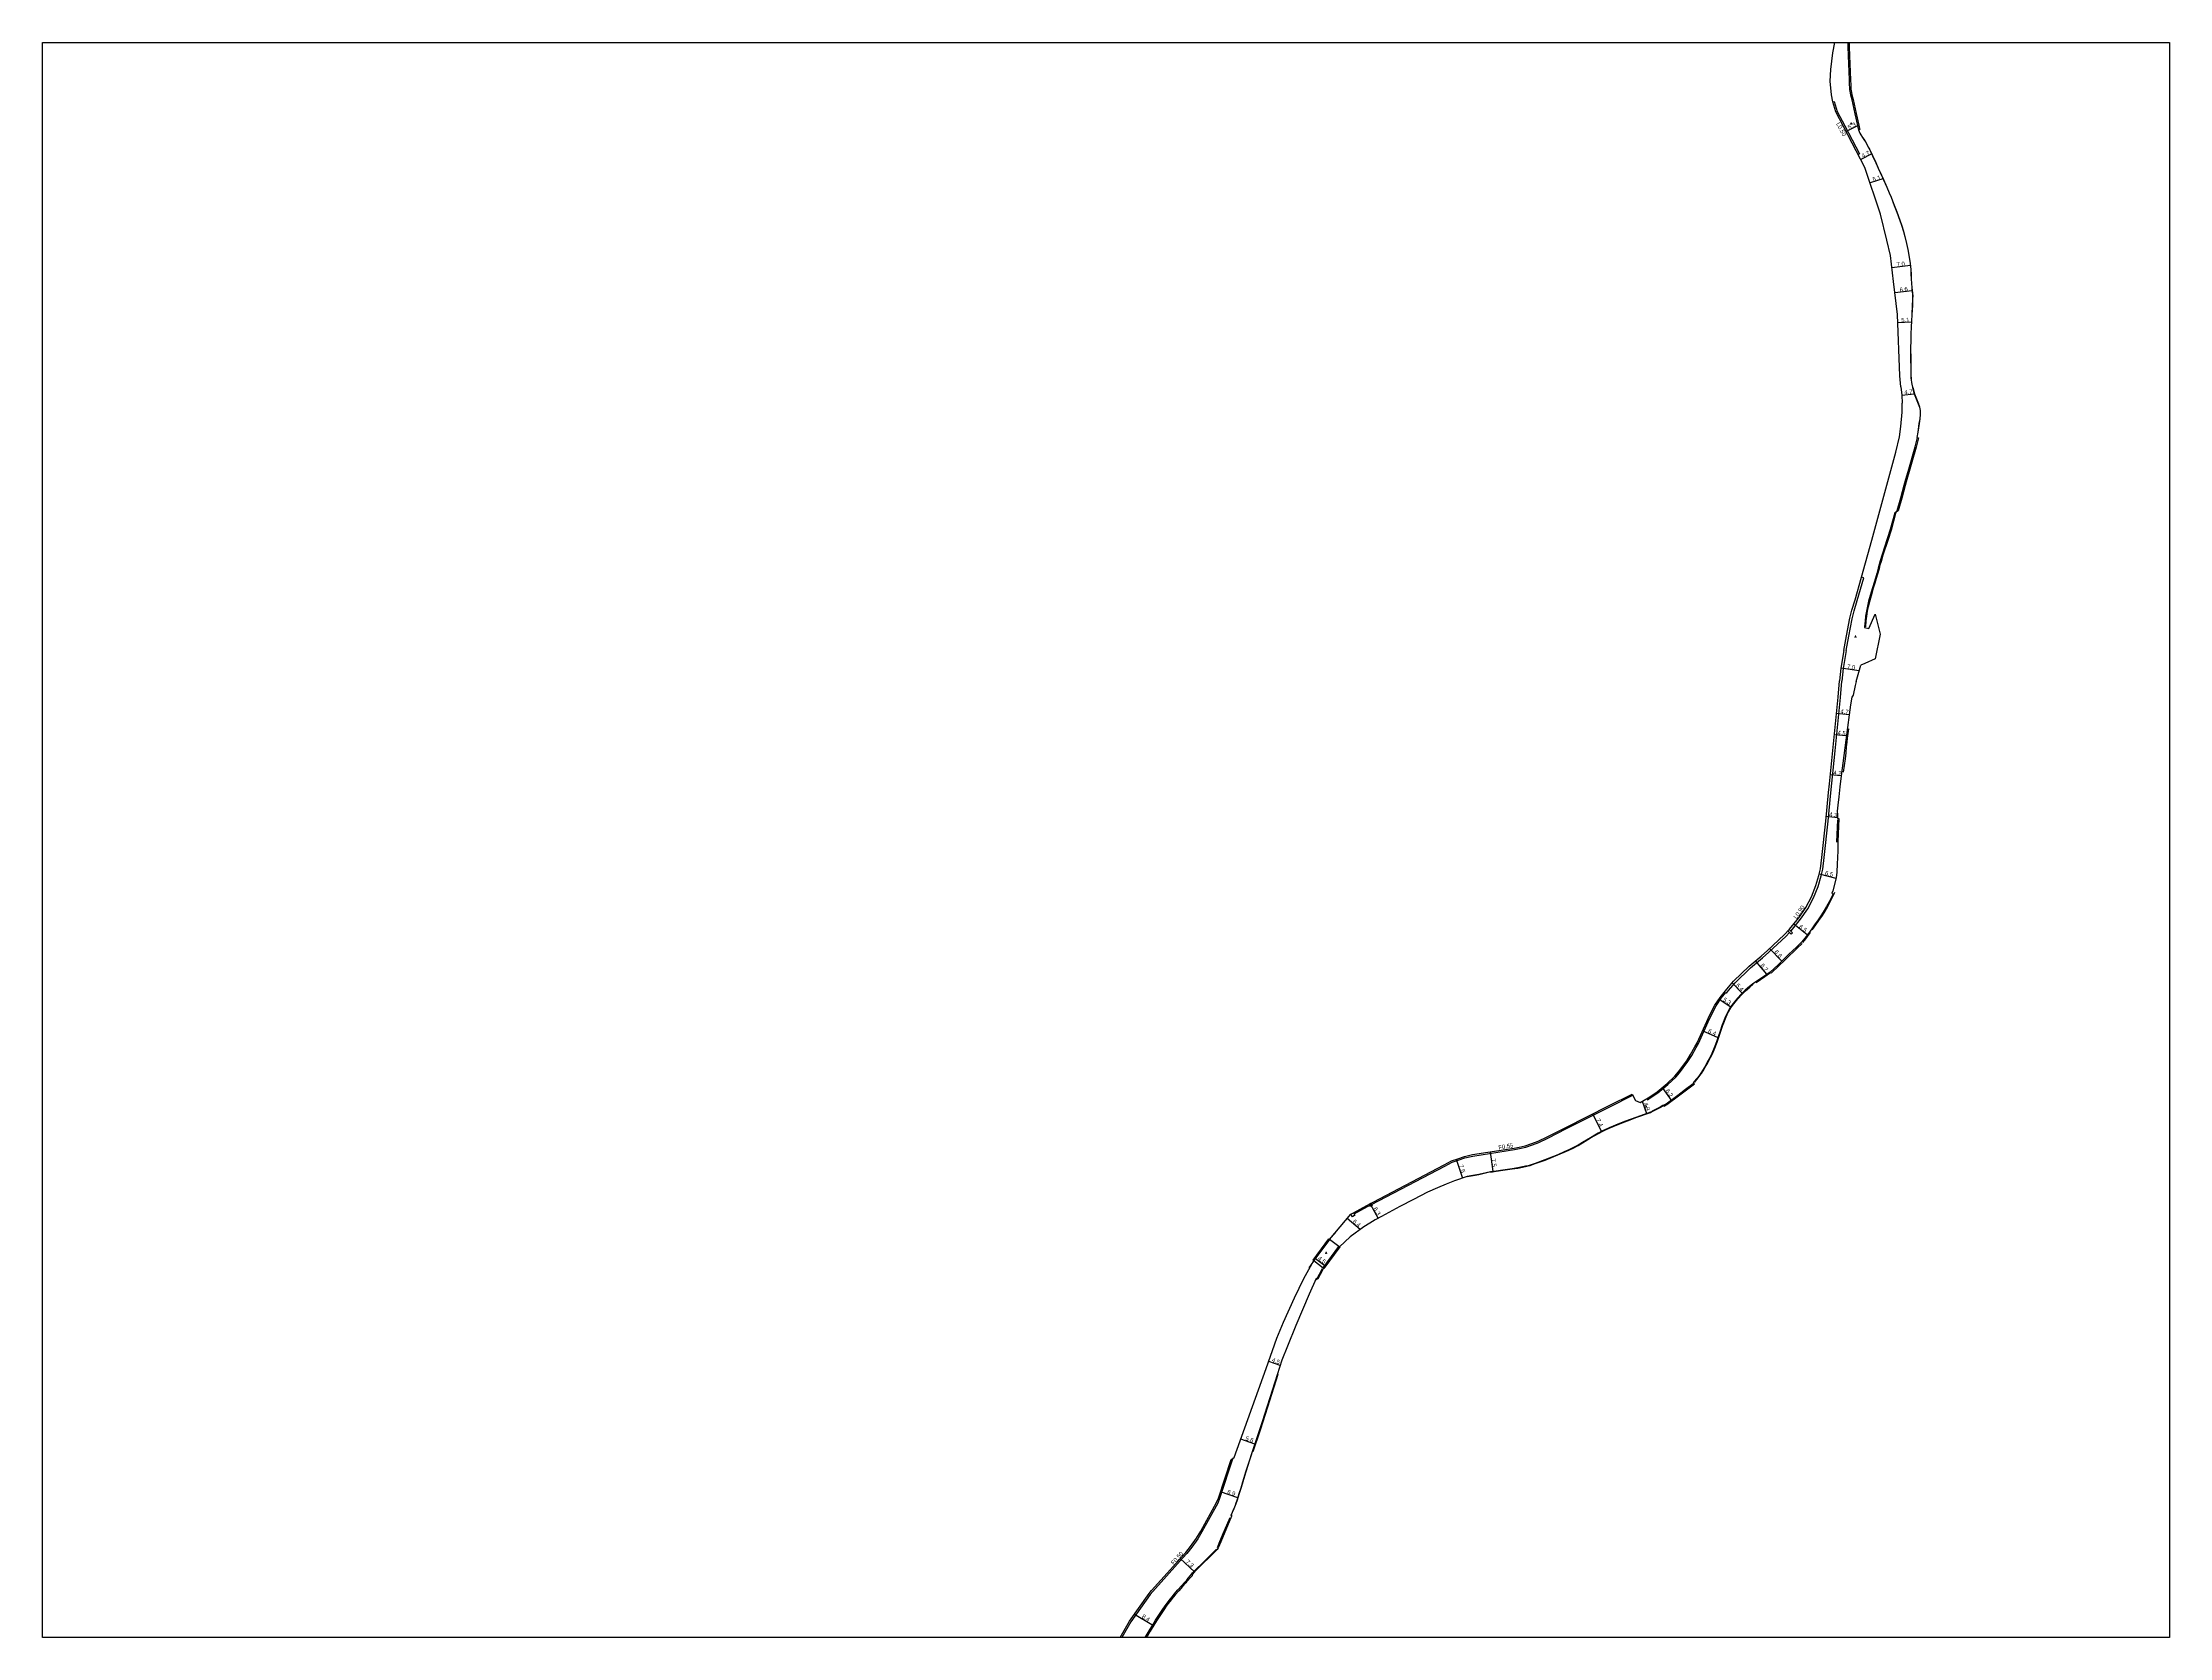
# Model space of a CAD drawing. Header units: metres. Extents: x -15200 to -14400, y -78000 to -76800.
# Drawn here: x -15200 to -14400, y -78000 to -77400 of the extents above; entities that cross this region are included whole.
import ezdxf

# ---------------------------------------------------------------- set-up
doc = ezdxf.new("R2010")
doc.units = ezdxf.units.M
doc.header["$LTSCALE"] = 2.5
for name, color, linetype in [('側溝・桝', 7, 'Continuous'), ('図郭', 7, 'Continuous'), ('幅員', 7, 'Continuous'), ('歩道・分離帯・安全施設', 7, 'Continuous'), ('舗装', 7, 'Continuous'), ('道路', 7, 'Continuous')]:
    doc.layers.add(name, color=color, linetype=linetype)
doc.styles.get("Standard").update_dxf_attribs({"font": ''})
doc.styles.add('YOKO_DECO', font='txt.shx', dxfattribs={"bigfont": 'extfont.shx'})
doc.styles.get('Standard').set_extended_font_data('@MS PGothic')

msp = doc.modelspace()

# ---------------------------------------------------------------- linework, layer by layer
at = {"layer": '側溝・桝'}
for points in [[(-14526.65, -77422.3), (-14526.15, -77422.14), (-14524.98, -77425.91), (-14522.13, -77431.33), (-14516.63, -77441.85), (-14517.1, -77442.09)], [(-14521.65, -77628.77), (-14520.65, -77623.38), (-14519.3, -77616.75), (-14518.64, -77613.75), (-14517.41, -77609.86), (-14515.01, -77601.32), (-14515.86, -77601.08)], [(-14521.65, -77628.77), (-14522.72, -77635.52), (-14523.17, -77640.21)], [(-14542.43, -77734.34), (-14542.24, -77734.15), (-14538.73, -77729.83), (-14536, -77725.88), (-14533.85, -77721.76), (-14532.16, -77717.45), (-14530.97, -77713.53), (-14530.43, -77710.93), (-14529.82, -77706.6), (-14528.43, -77692.95), (-14527.35, -77682.28), (-14525.74, -77666.43), (-14523.7, -77646.39), (-14523.17, -77640.21)], [(-14596.59, -77797.26), (-14596.32, -77797.72), (-14595.79, -77797.42), (-14592.38, -77795.14), (-14588.63, -77792.01), (-14585.65, -77789.26), (-14584.24, -77787.56), (-14581.11, -77783.35), (-14579.64, -77781.01), (-14578.03, -77778.11), (-14577.2, -77776.57), (-14573.5, -77768.46), (-14572.56, -77766.27), (-14570.5, -77762.39), (-14568.58, -77759.52), (-14566.85, -77757.38), (-14566.59, -77757.59), (-14565.84, -77756.67), (-14563.3, -77753.73), (-14557.56, -77748.12), (-14553.04, -77744.31), (-14550.67, -77742.23), (-14544.35, -77736.25), (-14542.94, -77734.85)], [(-14700.1, -77837.13), (-14672.59, -77822.66), (-14669.82, -77821.23), (-14667.52, -77820.39), (-14665.02, -77819.59), (-14662, -77818.89), (-14646.36, -77816.41), (-14644.49, -77816.09), (-14642.15, -77815.51), (-14639.64, -77814.71), (-14637.25, -77813.8), (-14633.82, -77812.13), (-14626.81, -77808.59), (-14610.52, -77800.37), (-14601.86, -77796.05)], [(-14706.68, -77840.69), (-14701.7, -77837.92), (-14700.79, -77837.45)], [(-14752.26, -77932.59), (-14757.25, -77947.74), (-14757.9, -77949.42), (-14763.92, -77960.24), (-14765.52, -77962.9), (-14767.74, -77966.04), (-14769.61, -77968.36), (-14771.11, -77970.03), (-14773.12, -77972.31), (-14782.44, -77982.65), (-14783.41, -77983.83), (-14790.69, -77994.12), (-14794.08, -78000)]]:
    msp.add_lwpolyline(points, dxfattribs=at)
for points in [[(-14541.83, -77734.93), (-14543.04, -77733.72), (-14543.55, -77734.23), (-14542.34, -77735.44)], [(-14700.6, -77837.82), (-14701.02, -77837.02), (-14700.35, -77836.66), (-14699.93, -77837.46)], [(-14706.4, -77841.18), (-14707.34, -77841.71), (-14707.87, -77840.78), (-14706.92, -77840.26)]]:
    msp.add_lwpolyline(points, close=True, dxfattribs=at)
at = {"layer": '図郭'}
msp.add_lwpolyline([(-15200, -77400), (-14400, -77400), (-14400, -78000), (-15200, -78000)], close=True, dxfattribs=at)
at = {"layer": '幅員'}
for points in [[(-14516.84, -77431.05), (-14521.57, -77433.53)], [(-14511.91, -77441.85), (-14516.08, -77444.03)], [(-14507.77, -77451.22), (-14512.59, -77452.83)], [(-14497.45, -77483.91), (-14504.44, -77484.7)], [(-14496.77, -77493.39), (-14503.33, -77494.19)], [(-14497.07, -77505.22), (-14502.21, -77505.43)], [(-14500.65, -77532.6), (-14495.97, -77532.21)], [(-14516.65, -77636.33), (-14523.59, -77635.4)], [(-14520.5, -77652.88), (-14525.2, -77652.4)], [(-14521.52, -77660.86), (-14526.02, -77660.4)], [(-14523.44, -77675.9), (-14527.65, -77675.47)], [(-14524.81, -77691.63), (-14529.14, -77691.19)], [(-14531.71, -77712.74), (-14525.45, -77714.32)], [(-14536.24, -77735.73), (-14541.32, -77731.63)], [(-14545.86, -77745.63), (-14550.42, -77740.8)], [(-14551.41, -77750.53), (-14555.72, -77745.43)], [(-14569.43, -77759.82), (-14564.98, -77762.7)], [(-14564.47, -77753.75), (-14560.74, -77757.64)], [(-14569.8, -77774.4), (-14575.6, -77771.75)], [(-14598.35, -77798.27), (-14596.66, -77802.9)], [(-14590.83, -77793.15), (-14587.15, -77798.2)], [(-14617.06, -77803.07), (-14613.67, -77809.68)], [(-14668.24, -77820.09), (-14665.93, -77827.21)], [(-14655.56, -77817.33), (-14654.55, -77824.71)], [(-14700.68, -77836.84), (-14697.66, -77842.35)], [(-14704.35, -77846.53), (-14709.24, -77842.39)], [(-14721.23, -77857.38), (-14717.65, -77860.02)], [(-14734.5, -77897.64), (-14738.76, -77896.15)], [(-14744.04, -77927.28), (-14749.28, -77925.38)], [(-14750.41, -77947.43), (-14756.98, -77945.26)], [(-14772.08, -77970.34), (-14766.67, -77975.28)], [(-14789.29, -77991.24), (-14782.09, -77995.52)]]:
    msp.add_lwpolyline(points, dxfattribs=at)
at = {"layer": '歩道・分離帯・安全施設'}
for points in [[(-14496.6, -77494.1), (-14496.77, -77492.26), (-14496.94, -77490.51), (-14497.03, -77488.97), (-14497.11, -77487.07), (-14497.2, -77485.34), (-14497.43, -77483.07), (-14497.8, -77480.75), (-14498.28, -77477.89), (-14498.75, -77475.59), (-14499.39, -77473.05), (-14499.97, -77471.08), (-14500.7, -77468.67), (-14501.3, -77466.93), (-14502.46, -77463.82), (-14503.39, -77461.29), (-14504.58, -77458.27), (-14505.27, -77456.62), (-14506.2, -77454.48), (-14507.47, -77451.68), (-14508.63, -77449.07), (-14509.41, -77447.36), (-14510.33, -77445.3), (-14511.55, -77442.63), (-14512.19, -77441.25), (-14512.7, -77440.22), (-14513.15, -77439.36), (-14513.68, -77438.37), (-14514.24, -77437.39), (-14514.85, -77436.42), (-14515.32, -77435.75), (-14516, -77434.73), (-14516.34, -77434.12), (-14516.59, -77433.56), (-14516.72, -77433.23), (-14516.85, -77432.84), (-14516.96, -77432.45), (-14517.1, -77431.84), (-14517.23, -77431.16), (-14518.2, -77426.78), (-14519.36, -77421.57), (-14519.81, -77419.79), (-14520, -77418.89), (-14520.2, -77417.64), (-14520.25, -77416.78), (-14520.31, -77416.01), (-14520.35, -77413.99), (-14520.69, -77405), (-14520.81, -77401.53), (-14520.87, -77400)], [(-14496.49, -77529.73), (-14496.54, -77529.56), (-14496.76, -77528.57), (-14496.92, -77527.71), (-14497.03, -77526.97), (-14497.09, -77526.31), (-14497.13, -77525.34), (-14497.19, -77522.83), (-14497.22, -77518.52), (-14497.23, -77515.47), (-14497.19, -77511.64), (-14497.14, -77509.54), (-14497.05, -77507.02), (-14496.93, -77504.74), (-14496.8, -77502.49), (-14496.59, -77498.83), (-14496.45, -77494.97)], [(-14496.49, -77529.73), (-14495.85, -77532.18), (-14494.37, -77535.86)], [(-14494.55, -77546.55), (-14494.09, -77543.34), (-14493.83, -77541.52), (-14493.66, -77539.99), (-14493.6, -77538.94), (-14493.6, -77538.59), (-14493.64, -77538.35), (-14493.76, -77537.81), (-14493.94, -77537.17), (-14494.17, -77536.46), (-14494.37, -77535.86)], [(-14514.25, -77619.82), (-14514.05, -77617.57), (-14513.87, -77615.8), (-14513.58, -77613.92), (-14513.22, -77612.13), (-14512.76, -77610.27), (-14512.13, -77608.07), (-14511.26, -77605.2), (-14510.67, -77603.31), (-14510.14, -77601.56), (-14509.65, -77599.81), (-14509.11, -77597.85), (-14508.77, -77596.52), (-14508.37, -77595.15), (-14507.64, -77592.69), (-14505.72, -77586.81), (-14504.61, -77583.36), (-14502.92, -77576.99), (-14502.38, -77576.04), (-14501.06, -77571.29), (-14499.76, -77566.57), (-14499.14, -77564.32), (-14498.3, -77561.33), (-14495.69, -77552.1), (-14494.71, -77548.61)], [(-14522.61, -77674.49), (-14521.84, -77669.41), (-14521.65, -77667.27), (-14521.47, -77664.98), (-14521.28, -77663.24), (-14521.06, -77661.69), (-14520.55, -77658.23)], [(-14525.07, -77700.81), (-14524.77, -77692.44)], [(-14534.35, -77733.85), (-14534.22, -77733.68), (-14532.95, -77731.86), (-14531.84, -77730.26), (-14530.56, -77728.36), (-14529.53, -77726.74), (-14528.68, -77725.3), (-14527.7, -77723.52), (-14526.95, -77722.05), (-14526.47, -77720.99), (-14525.91, -77719.63)], [(-14537.96, -77738.58), (-14536.82, -77737.13), (-14535.5, -77735.43), (-14535.04, -77734.81)], [(-14549.84, -77750.07), (-14546.88, -77747.35), (-14544.83, -77745.34), (-14542.92, -77743.51), (-14541.27, -77741.95), (-14539.99, -77740.74), (-14538.1, -77738.93)], [(-14555.47, -77753.55), (-14552.15, -77751.34), (-14550.07, -77749.89)], [(-14578.51, -77791.06), (-14577.77, -77790.14), (-14577.23, -77789.47), (-14576.6, -77788.62), (-14576.06, -77787.81), (-14575.4, -77786.79), (-14574.58, -77785.43), (-14574.01, -77784.45), (-14573.27, -77783.12), (-14572.58, -77781.8), (-14571.92, -77780.39), (-14571.03, -77778.31), (-14570.12, -77776.02), (-14569.45, -77774.17), (-14568.7, -77771.97), (-14567.96, -77769.67), (-14567.62, -77768.75), (-14566.99, -77767.12), (-14566.39, -77765.7), (-14565.81, -77764.58), (-14564.97, -77763.15), (-14564.38, -77762.24), (-14563.41, -77761), (-14562.31, -77759.7), (-14560.83, -77758.08), (-14559.43, -77756.73), (-14557.84, -77755.35), (-14556.57, -77754.24)], [(-14655.32, -77824.91), (-14653.2, -77824.62), (-14650.71, -77824.24), (-14647.22, -77823.74), (-14645.08, -77823.4), (-14643.37, -77823.07), (-14642.22, -77822.84), (-14641.21, -77822.6), (-14640.49, -77822.41), (-14638.55, -77821.76), (-14634.85, -77820.42), (-14630.05, -77818.47), (-14627.61, -77817.44), (-14625.89, -77816.68), (-14624.34, -77815.92), (-14622.4, -77814.87), (-14620.76, -77813.92), (-14617.73, -77812.08), (-14616.12, -77811.13), (-14614.78, -77810.35), (-14613.17, -77809.52), (-14612.32, -77809.1), (-14610.71, -77808.37), (-14609.26, -77807.76), (-14607.42, -77807), (-14604.9, -77806.03), (-14602.81, -77805.24), (-14600.28, -77804.31), (-14595.19, -77802.45), (-14594.79, -77802.29), (-14594.53, -77802.15), (-14591.57, -77800.59), (-14590.48, -77799.99), (-14589.8, -77799.56), (-14589.31, -77799.22), (-14584.9, -77796.02), (-14581.98, -77793.79), (-14579.11, -77791.62)], [(-14655.72, -77825.02), (-14659.75, -77825.98), (-14661.95, -77826.39), (-14664.12, -77826.77)], [(-14713.78, -77847.86), (-14715.82, -77850.01)], [(-14721.9, -77858.18), (-14715.97, -77850.23)], [(-14722.01, -77858.47), (-14723.71, -77860.97)], [(-14720.79, -77865.44), (-14718.57, -77861.24)], [(-14744.62, -77929.98), (-14741.91, -77921.92), (-14739.08, -77913.18), (-14735.21, -77900.97)], [(-14752.97, -77954.07), (-14751.86, -77951.61), (-14751.34, -77950.35), (-14751.12, -77949.73), (-14750.68, -77948.41), (-14749.85, -77945.79), (-14749.17, -77943.65), (-14748.48, -77941.42), (-14747.35, -77937.7), (-14745.21, -77930.97)], [(-14758.1, -77966.16), (-14757.17, -77963.92), (-14755.9, -77960.88), (-14753.35, -77954.83)], [(-14785.22, -78000), (-14784.9, -77999.44), (-14783.75, -77997.46), (-14782.41, -77995.19), (-14781.37, -77993.47), (-14779.93, -77991.23), (-14778.66, -77989.33), (-14777.43, -77987.65), (-14775.84, -77985.56), (-14775.04, -77984.56), (-14774.3, -77983.66), (-14772.99, -77982.12), (-14771.57, -77980.55), (-14770.3, -77979.15), (-14769.63, -77978.42), (-14769.04, -77977.69), (-14768.22, -77976.65), (-14767.42, -77975.72), (-14766.95, -77975.18), (-14766.01, -77974.22), (-14763.86, -77972.14), (-14761.25, -77969.58), (-14758.38, -77966.76)]]:
    msp.add_lwpolyline(points, dxfattribs=at)
at = {"layer": '舗装'}
for points in [[(-14712.37, -77852.86), (-14715.9, -77850.25)], [(-14721.86, -77858.23), (-14718.33, -77860.95)]]:
    msp.add_lwpolyline(points, dxfattribs=at)
at = {"layer": '道路'}
for points in [[(-14501.04, -77529.54), (-14501.39, -77525.38), (-14502.34, -77502.31), (-14503.84, -77489.94), (-14504.95, -77480.14), (-14506.25, -77474.29), (-14508.68, -77464.59), (-14514.53, -77447.01), (-14522.6, -77431.57), (-14525.47, -77426.11), (-14526.65, -77422.3), (-14527.12, -77419.67), (-14527.66, -77414.49), (-14527.4, -77410.15), (-14526.56, -77403.89), (-14525.85, -77400)], [(-14520.47, -77400), (-14520.41, -77401.54), (-14520.29, -77405.01), (-14519.95, -77414), (-14519.9, -77416.01), (-14519.85, -77416.77), (-14519.79, -77417.59), (-14519.6, -77418.8), (-14519.42, -77419.67), (-14518.97, -77421.44), (-14517.81, -77426.66), (-14516.84, -77431.05), (-14516.7, -77431.73), (-14516.57, -77432.31), (-14516.47, -77432.67), (-14516.46, -77432.72), (-14516.94, -77432.87)], [(-14516.94, -77432.87), (-14516.84, -77433.21), (-14516.71, -77433.52), (-14516.46, -77434.07), (-14516.13, -77434.67), (-14515.45, -77435.68), (-14514.98, -77436.36), (-14514.37, -77437.34), (-14513.81, -77438.32), (-14513.28, -77439.31), (-14512.82, -77440.17), (-14512.31, -77441.21), (-14511.66, -77442.59), (-14510.45, -77445.26), (-14509.53, -77447.32), (-14508.74, -77449.03), (-14507.59, -77451.64), (-14506.32, -77454.44), (-14505.38, -77456.58), (-14504.69, -77458.23), (-14503.5, -77461.26), (-14502.57, -77463.79), (-14501.41, -77466.9), (-14500.81, -77468.65), (-14500.08, -77471.06), (-14499.5, -77473.03), (-14498.85, -77475.58), (-14498.39, -77477.89), (-14497.9, -77480.75), (-14497.54, -77483.08), (-14497.3, -77485.36), (-14497.21, -77487.09), (-14497.13, -77488.99), (-14497.04, -77490.53), (-14496.88, -77492.27), (-14496.71, -77494.11), (-14496.71, -77498.83), (-14496.92, -77502.49), (-14497.05, -77504.73), (-14497.17, -77507.02), (-14497.26, -77509.53), (-14497.31, -77511.63), (-14497.35, -77515.47), (-14497.34, -77518.52), (-14497.31, -77522.83), (-14497.28, -77524.08), (-14497.25, -77525.35), (-14497.21, -77526.32), (-14497.15, -77526.99), (-14497.03, -77527.73), (-14496.87, -77528.6), (-14496.65, -77529.59), (-14496.61, -77529.76)], [(-14522.53, -77628.66), (-14521.52, -77623.21), (-14520.17, -77616.56), (-14519.49, -77613.52), (-14518.26, -77609.61), (-14515.86, -77601.08), (-14511.99, -77587.2), (-14507.42, -77570.67), (-14502.9, -77554.1), (-14501.57, -77548.32), (-14501.07, -77544.48), (-14500.52, -77539.07), (-14500.58, -77535.63)], [(-14494.49, -77535.9), (-14494.28, -77536.5), (-14494.05, -77537.21), (-14493.88, -77537.84), (-14493.76, -77538.37), (-14493.72, -77538.59), (-14493.72, -77538.93), (-14493.78, -77539.98), (-14493.94, -77541.5), (-14494.2, -77543.32), (-14494.67, -77546.53), (-14494.98, -77548.64), (-14494.34, -77548.71), (-14495.32, -77552.2), (-14496.92, -77557.89), (-14497.92, -77561.43), (-14498.76, -77564.42), (-14499.38, -77566.67), (-14500.68, -77571.39), (-14502.02, -77576.19), (-14503.34, -77576.94), (-14505.01, -77583.24), (-14506.12, -77586.69), (-14508.04, -77592.57), (-14508.78, -77595.03), (-14509.18, -77596.42), (-14509.52, -77597.75), (-14510.06, -77599.7), (-14510.55, -77601.45), (-14511.07, -77603.19), (-14511.66, -77605.08), (-14512.54, -77607.96), (-14513.17, -77610.17), (-14513.63, -77612.05), (-14514, -77613.86), (-14514.29, -77615.77), (-14514.47, -77617.55), (-14514.67, -77619.8), (-14514.69, -77620.05)], [(-14501.04, -77529.54), (-14500.65, -77532.6), (-14500.58, -77535.63)], [(-14496.61, -77529.76), (-14495.97, -77532.21), (-14494.49, -77535.9)], [(-14510.64, -77615.02), (-14508.75, -77622.52)], [(-14508.75, -77622.52), (-14510.7, -77631.82), (-14514.59, -77633.64), (-14516.07, -77634.27)], [(-14522.53, -77628.66), (-14523.59, -77635.4), (-14524.05, -77640.1)], [(-14517.83, -77640.43), (-14516.07, -77634.27)], [(-14794.68, -78000), (-14791.13, -77993.84), (-14783.82, -77983.52), (-14782.84, -77982.31), (-14773.51, -77971.96), (-14771.5, -77969.68), (-14770, -77968.02), (-14768.16, -77965.73), (-14765.96, -77962.61), (-14764.37, -77959.97), (-14758.38, -77949.2), (-14757.74, -77947.57), (-14752.94, -77933), (-14751.78, -77932.31), (-14739.7, -77898.84), (-14735.74, -77887.45), (-14733.23, -77881.34), (-14729.13, -77872.22), (-14725.62, -77864.91), (-14721.86, -77858.23), (-14715.9, -77850.25), (-14707.87, -77840.78), (-14706.92, -77840.26), (-14701.93, -77837.49), (-14672.84, -77822.19), (-14670.03, -77820.75), (-14667.7, -77819.89), (-14665.16, -77819.07), (-14662.1, -77818.37), (-14646.45, -77815.89), (-14644.6, -77815.57), (-14642.3, -77814.99), (-14639.81, -77814.21), (-14637.47, -77813.31), (-14634.06, -77811.66), (-14627.05, -77808.12), (-14610.76, -77799.89), (-14602.1, -77795.58), (-14600.87, -77798.04), (-14599.13, -77798.71), (-14596.08, -77796.96), (-14592.7, -77794.71), (-14588.98, -77791.61), (-14586.04, -77788.89), (-14584.67, -77787.23), (-14581.55, -77783.05), (-14580.11, -77780.74), (-14578.51, -77777.85), (-14577.69, -77776.33), (-14573.99, -77768.24), (-14573.05, -77766.04), (-14570.97, -77762.11), (-14569.02, -77759.2), (-14566.51, -77756.11), (-14563.93, -77753.13), (-14558.14, -77747.48), (-14553.61, -77743.65), (-14551.25, -77741.58), (-14544.95, -77735.63), (-14542.86, -77733.53), (-14539.44, -77729.3), (-14536.76, -77725.43), (-14534.66, -77721.4), (-14532.99, -77717.16), (-14531.83, -77713.32), (-14531.3, -77710.79), (-14530.71, -77706.53), (-14529.31, -77692.86), (-14528.23, -77682.19), (-14527.89, -77678.83), (-14526.62, -77666.34), (-14524.58, -77646.31), (-14524.05, -77640.1)], [(-14517.83, -77640.43), (-14518.17, -77641.86), (-14519.02, -77645.55), (-14519.27, -77645.95), (-14519.44, -77646.23), (-14520.01, -77649.16), (-14520.5, -77652.88), (-14521.11, -77657.68), (-14523.44, -77675.9), (-14523.99, -77679.95), (-14524.42, -77683.82), (-14524.76, -77686.85), (-14524.94, -77689.11), (-14524.9, -77690.45), (-14524.8, -77691.88), (-14524.38, -77691.87)], [(-14524.38, -77691.87), (-14524.78, -77700.51), (-14524.78, -77704), (-14524.88, -77706.71), (-14524.96, -77708.93), (-14525.14, -77712.11), (-14525.42, -77714.22)], [(-14525.42, -77714.22), (-14526.65, -77719.08), (-14527.02, -77720.04)], [(-14527.02, -77720.04), (-14526.58, -77720.22), (-14526.78, -77720.73), (-14527.26, -77721.79), (-14528.01, -77723.25), (-14528.99, -77725.04), (-14529.84, -77726.47), (-14530.87, -77728.1), (-14532.15, -77729.99), (-14533.26, -77731.59), (-14534.53, -77733.41), (-14535.81, -77735.17), (-14537.13, -77736.87), (-14538.27, -77738.31), (-14540.33, -77740.36), (-14541.62, -77741.57), (-14543.27, -77743.13), (-14545.18, -77744.96), (-14547.23, -77746.97), (-14550.19, -77749.69), (-14551.98, -77750.92), (-14556.72, -77754.11), (-14558.01, -77755.15), (-14559.6, -77756.55), (-14561.01, -77757.9), (-14562.5, -77759.53), (-14563.61, -77760.84), (-14564.59, -77762.09), (-14565.19, -77763.02), (-14566.04, -77764.45), (-14566.62, -77765.59), (-14567.23, -77767.03), (-14567.85, -77768.66), (-14568.2, -77769.59), (-14568.95, -77771.89), (-14569.69, -77774.09), (-14570.36, -77775.93), (-14571.26, -77778.22), (-14572.15, -77780.29), (-14572.81, -77781.68), (-14573.5, -77783), (-14574.23, -77784.33), (-14574.8, -77785.3), (-14575.62, -77786.65), (-14576.27, -77787.67), (-14576.81, -77788.47), (-14577.43, -77789.32), (-14577.97, -77789.98), (-14579.11, -77791.39), (-14578.61, -77791.8), (-14581.71, -77794.14), (-14584.64, -77796.37), (-14589.05, -77799.58), (-14589.56, -77799.93), (-14590.05, -77800.24), (-14590.33, -77799.8), (-14590.52, -77799.92), (-14591.61, -77800.51), (-14594.57, -77802.07), (-14594.83, -77802.21), (-14595.22, -77802.37), (-14600.31, -77804.23), (-14602.84, -77805.15), (-14604.93, -77805.95), (-14607.45, -77806.92), (-14609.3, -77807.68), (-14610.75, -77808.29), (-14612.36, -77809.02), (-14613.21, -77809.44), (-14614.82, -77810.27), (-14616.16, -77811.05), (-14617.78, -77812.01), (-14620.81, -77813.84), (-14622.45, -77814.79), (-14624.38, -77815.84), (-14625.92, -77816.6), (-14627.65, -77817.36), (-14630.08, -77818.39), (-14634.88, -77820.33), (-14638.58, -77821.68), (-14640.51, -77822.33), (-14641.23, -77822.52), (-14642.24, -77822.75), (-14643.39, -77822.99), (-14645.1, -77823.32), (-14647.23, -77823.65), (-14650.72, -77824.15), (-14653.21, -77824.53), (-14655.33, -77824.82), (-14659.78, -77825.84), (-14661.97, -77826.25), (-14664.15, -77826.64), (-14668.94, -77828.19), (-14672.08, -77829.44), (-14675.33, -77830.84), (-14679.03, -77832.53), (-14684.29, -77835.24), (-14689.49, -77837.93), (-14696.35, -77841.63), (-14698.74, -77842.94), (-14700.75, -77844.13), (-14702.97, -77845.56), (-14708.21, -77849.23), (-14712.15, -77853.02), (-14712.37, -77852.86), (-14718.33, -77860.95), (-14718.16, -77861.07), (-14719.48, -77863.47), (-14720.27, -77865.22), (-14720.89, -77864.99), (-14723.6, -77870.85), (-14726.08, -77876.73), (-14728.61, -77882.63), (-14731.75, -77890.39), (-14733.88, -77895.74), (-14736.53, -77903.95), (-14741.27, -77918.83), (-14745.24, -77930.96), (-14747.39, -77937.69), (-14748.51, -77941.41), (-14749.21, -77943.64), (-14749.88, -77945.78), (-14750.71, -77948.4), (-14751.15, -77949.72), (-14751.37, -77950.34), (-14751.89, -77951.6), (-14753, -77954.06), (-14752.7, -77954.19), (-14753.03, -77954.97), (-14755.57, -77961.02), (-14756.84, -77964.06), (-14757.77, -77966.3), (-14758.2, -77966.94), (-14761.07, -77969.77), (-14763.68, -77972.33), (-14765.82, -77974.41), (-14766.75, -77975.36), (-14767.59, -77976.28), (-14767.58, -77976.43), (-14767.63, -77976.76), (-14767.81, -77977.06), (-14769.69, -77979.13), (-14769.98, -77979.45), (-14771.24, -77980.84), (-14772.65, -77982.41), (-14773.96, -77983.94), (-14774.69, -77984.84), (-14775.49, -77985.84), (-14777.08, -77987.91), (-14778.29, -77989.58), (-14779.56, -77991.47), (-14781, -77993.7), (-14782.03, -77995.41), (-14783.37, -77997.68), (-14784.52, -77999.66), (-14784.71, -78000)]]:
    msp.add_lwpolyline(points, dxfattribs=at)
at = {"layer": '道路', "flags": 128}
msp.add_lwpolyline([(-14514.69, -77620.05), (-14513.09, -77620.38), (-14510.64, -77615.02)], dxfattribs=at)
at = {"layer": '道路'}
for points in [[(-14722.11, -77858.04), (-14716.16, -77850.06), (-14715.9, -77850.25), (-14721.86, -77858.23)], [(-14715.9, -77850.25), (-14721.86, -77858.23), (-14718.33, -77860.95), (-14712.37, -77852.86)], [(-14718.33, -77860.95), (-14712.37, -77852.86), (-14712.07, -77853.08), (-14718.03, -77861.16)]]:
    msp.add_lwpolyline(points, close=True, dxfattribs=at)

# ---------------------------------------------------------------- texts
at = {"layer": '側溝・桝'}
for s, rotation, p in [('L0.50', 298, (-14525.43, -77430.56)), ('L0.90', 55, (-14540.24, -77729.84)), ('F0.55', 9, (-14652.28, -77816.48)), ('F0.50', 48, (-14774.56, -77972.8))]:
    msp.add_text(s, height=1.6, rotation=rotation, dxfattribs=at).set_placement(p)
at = {"layer": '幅員'}
for s, rotation, p in [('5.3', 28, (-14520.46, -77432.81)), ('4.7', 28, (-14515.25, -77443.51)), ('5.1', 18, (-14511.35, -77452.34)), ('7.0', 6, (-14502.53, -77484.31)), ('6.6', 7, (-14501.41, -77493.82)), ('5.1', 2, (-14500.84, -77505.24)), ('4.7', 5, (-14499.65, -77532.37)), ('7.0', 352, (-14521.35, -77635.47)), ('4.7', 354, (-14523.81, -77652.35)), ('4.5', 354, (-14524.92, -77660.39)), ('4.2', 354, (-14526.49, -77675.45)), ('4.3', 354, (-14528.05, -77691.14)), ('6.5', 346, (-14529.67, -77713.09)), ('6.5', 321, (-14539.5, -77732.91)), ('6.6', 313, (-14548.76, -77742.29)), ('6.7', 310, (-14554, -77747.27)), ('5.3', 327, (-14568.11, -77760.46)), ('5.4', 314, (-14563.23, -77754.87)), ('6.4', 335, (-14573.71, -77772.39)), ('4.9', 290, (-14597.85, -77799.1)), ('6.2', 306, (-14589.65, -77794.39)), ('7.4', 297, (-14615.72, -77805.32)), ('7.5', 288, (-14667.28, -77822.43)), ('7.5', 278, (-14655.08, -77820.01)), ('6.3', 299, (-14699.5, -77838.69)), ('6.4', 320, (-14707.4, -77843.79)), ('4.5', 324, (-14720.49, -77857.74)), ('4.5', 341, (-14737.76, -77896.26)), ('5.6', 340, (-14747.73, -77925.68)), ('6.9', 342, (-14754.56, -77945.89)), ('7.3', 318, (-14770.14, -77971.76)), ('8.4', 329, (-14786.71, -77992.51))]:
    msp.add_text(s, height=1.6, rotation=rotation, dxfattribs=at).set_placement(p)
at = {"layer": '舗装', "style": 'YOKO_DECO'}
for p in [(-14520.07, -77430.87, 827.14), (-14518.35, -77623.86, 815.6), (-14597.16, -77800.67, 794.17), (-14717.45, -77855.65, 779.58)]:
    msp.add_text('A', height=0.75, dxfattribs=at).set_placement(p)

doc.saveas('drawing.dxf')
